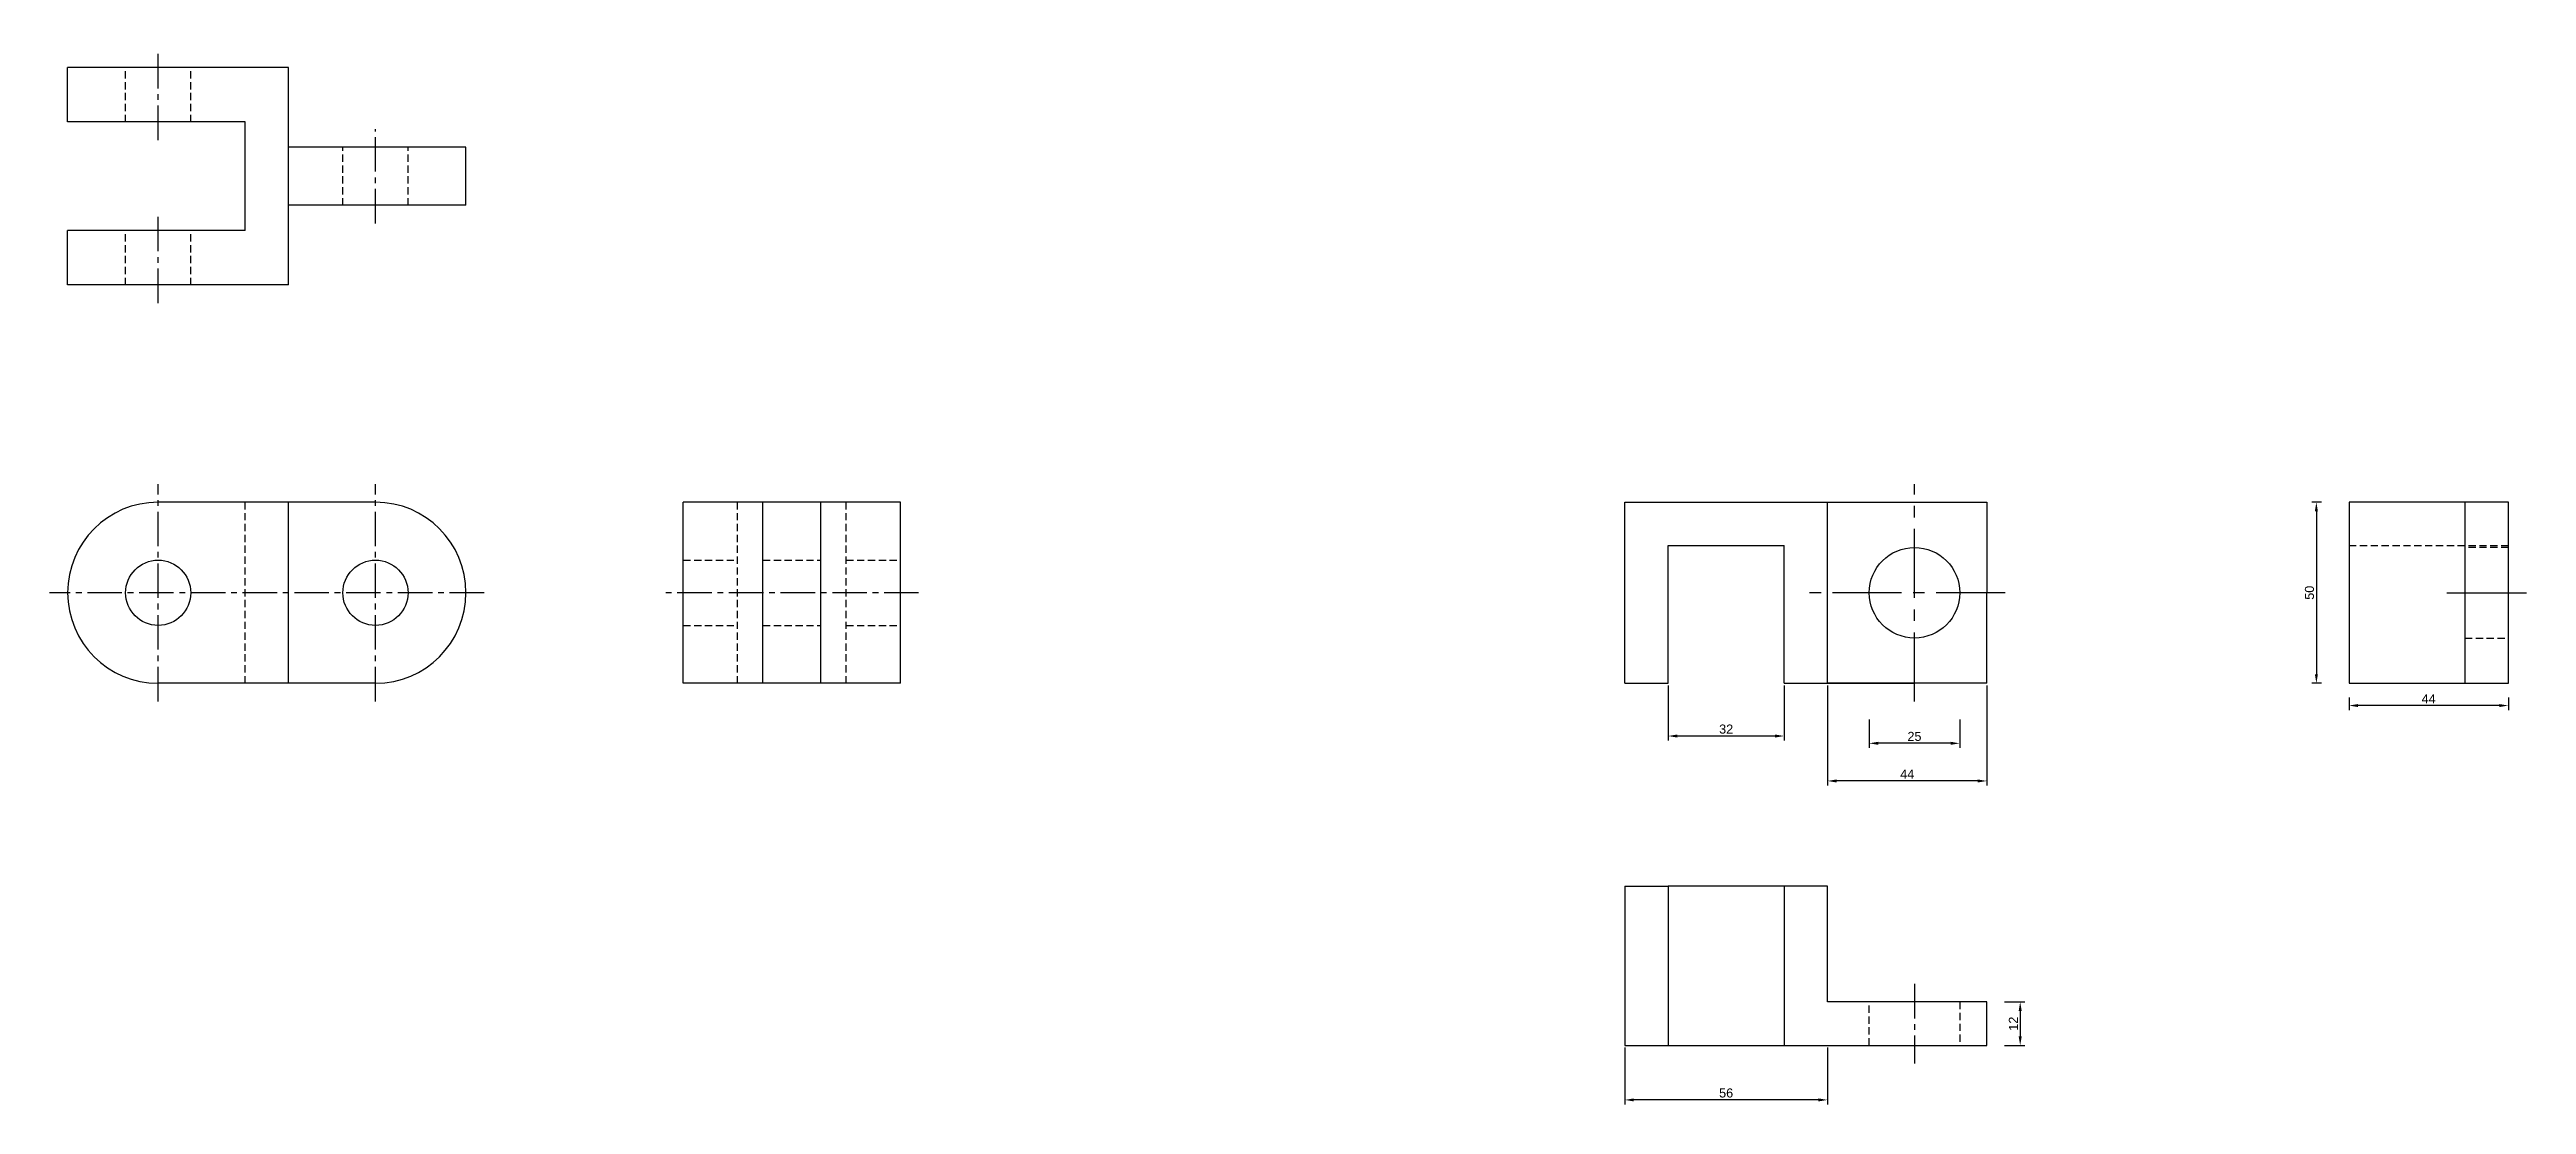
# Model space of a CAD drawing. Header units: millimetres. Extents: x 2033 to 3773, y 1854 to 2319.
# Drawn here: x 3089 to 3773, y 1854 to 2145 of the extents above; entities that cross this region are included whole.
import ezdxf

# ---------------------------------------------------------------- set-up
doc = ezdxf.new("R2010")
doc.units = ezdxf.units.MM
for name, pattern in [('CENTER2', [28.575, 19.05, -3.175, 3.175, -3.175]), ('CENTERX2', [101.6, 63.5, -12.7, 12.7, -12.7]), ('JIS_02_2.0', [3, 2, -1])]:
    doc.linetypes.add(name, pattern=pattern)
doc.styles.get("Standard").update_dxf_attribs({"font": 'arial.ttf'})
doc.dimstyles.new('ISO-25', dxfattribs={"dimtxt": 2.5, "dimasz": 2.5, "dimexe": 1.25, "dimexo": 0.625, "dimtad": 1, "dimtxsty": 'Standard', "dimcen": 2.5, "dimadec": 0, "dimazin": 0, "dimtfac": 1, "dimtmove": 0, "dimatfit": 3, "dimfxl": 1, "dimarcsym": 0})

msp = doc.modelspace()

# ---------------------------------------------------------------- blocks, each defined once
blk = doc.blocks.new('*D9')
at = {"color": 0, "lineweight": -2, "transparency": 16777216}
for p, q in [((3524.31, 1869.44), (3524.31, 1853.76)), ((3580.31, 1869.44), (3580.31, 1853.76)), ((3577.81, 1855.01), (3526.81, 1855.01))]:
    blk.add_line(p, q, dxfattribs=at)
at = {"color": 0, "transparency": 16777216}
for points in [[(3526.81, 1855.42), (3526.81, 1854.59), (3524.31, 1855.01)], [(3577.81, 1855.42), (3577.81, 1854.59), (3580.31, 1855.01)]]:
    blk.add_solid(points, dxfattribs=at)
at = {"layer": 'Defpoints', "color": 0, "transparency": 16777216}
for p in [(3524.31, 1870.06), (3580.31, 1870.06), (3524.31, 1855.01)]:
    blk.add_point(p, dxfattribs=at)
at = {"color": 0, "transparency": 16777216, "insert": (3552.31, 1856.91), "char_height": 2.5, "attachment_point": 5}
blk.add_mtext('56', dxfattribs=at)
blk = doc.blocks.new('*D10')
at = {"color": 0, "lineweight": -2, "transparency": 16777216}
for p, q in [((3536.31, 1969.44), (3536.31, 1954.25)), ((3568.31, 1969.44), (3568.31, 1954.25)), ((3565.81, 1955.5), (3538.81, 1955.5))]:
    blk.add_line(p, q, dxfattribs=at)
at = {"color": 0, "transparency": 16777216}
for points in [[(3538.81, 1955.92), (3538.81, 1955.08), (3536.31, 1955.5)], [(3565.81, 1955.92), (3565.81, 1955.08), (3568.31, 1955.5)]]:
    blk.add_solid(points, dxfattribs=at)
at = {"layer": 'Defpoints', "color": 0, "transparency": 16777216}
for p in [(3536.31, 1970.06), (3568.31, 1970.06), (3536.31, 1955.5)]:
    blk.add_point(p, dxfattribs=at)
at = {"color": 0, "transparency": 16777216, "insert": (3552.31, 1957.4), "char_height": 2.5, "attachment_point": 5}
blk.add_mtext('32', dxfattribs=at)
blk = doc.blocks.new('*D11')
at = {"color": 0, "lineweight": -2, "transparency": 16777216}
for p, q in [((3591.81, 1960.07), (3591.81, 1952.23)), ((3616.81, 1960.07), (3616.81, 1952.23)), ((3614.31, 1953.48), (3594.31, 1953.48))]:
    blk.add_line(p, q, dxfattribs=at)
at = {"color": 0, "transparency": 16777216}
for points in [[(3594.31, 1953.9), (3594.31, 1953.06), (3591.81, 1953.48)], [(3614.31, 1953.9), (3614.31, 1953.06), (3616.81, 1953.48)]]:
    blk.add_solid(points, dxfattribs=at)
at = {"layer": 'Defpoints', "color": 0, "transparency": 16777216}
for p in [(3591.81, 1960.7), (3616.81, 1960.7), (3591.81, 1953.48)]:
    blk.add_point(p, dxfattribs=at)
at = {"color": 0, "transparency": 16777216, "insert": (3604.31, 1955.38), "char_height": 2.5, "attachment_point": 5}
blk.add_mtext('25', dxfattribs=at)
blk = doc.blocks.new('*D13')
at = {"color": 0, "lineweight": -2, "transparency": 16777216}
for p, q in [((3580.31, 1969.44), (3580.31, 1941.84)), ((3624.31, 1969.44), (3624.31, 1941.84)), ((3621.81, 1943.09), (3582.81, 1943.09))]:
    blk.add_line(p, q, dxfattribs=at)
at = {"color": 0, "transparency": 16777216}
for points in [[(3582.81, 1943.5), (3582.81, 1942.67), (3580.31, 1943.09)], [(3621.81, 1943.5), (3621.81, 1942.67), (3624.31, 1943.09)]]:
    blk.add_solid(points, dxfattribs=at)
at = {"layer": 'Defpoints', "color": 0, "transparency": 16777216}
for p in [(3580.31, 1970.06), (3624.31, 1970.06), (3580.31, 1943.09)]:
    blk.add_point(p, dxfattribs=at)
at = {"color": 0, "transparency": 16777216, "insert": (3602.31, 1944.96), "char_height": 2.5, "attachment_point": 5}
blk.add_mtext('44', dxfattribs=at)
blk = doc.blocks.new('*D14')
at = {"color": 0, "lineweight": -2, "transparency": 16777216}
for p, q in [((3716.7, 2020.06), (3714.05, 2020.06)), ((3715.3, 2017.56), (3715.3, 1972.56)), ((3716.7, 1970.06), (3714.05, 1970.06))]:
    blk.add_line(p, q, dxfattribs=at)
at = {"color": 0, "transparency": 16777216}
for points in [[(3714.88, 2017.56), (3715.72, 2017.56), (3715.3, 2020.06)], [(3714.88, 1972.56), (3715.72, 1972.56), (3715.3, 1970.06)]]:
    blk.add_solid(points, dxfattribs=at)
at = {"layer": 'Defpoints', "color": 0, "transparency": 16777216}
for p in [(3717.32, 2020.06), (3715.3, 1970.06), (3717.32, 1970.06)]:
    blk.add_point(p, dxfattribs=at)
at = {"color": 0, "transparency": 16777216, "insert": (3713.4, 1995.06), "char_height": 2.5, "attachment_point": 5, "rotation": 90}
blk.add_mtext('50', dxfattribs=at)
blk = doc.blocks.new('*D15')
at = {"color": 0, "lineweight": -2, "transparency": 16777216}
for p, q in [((3724.31, 1966.17), (3724.31, 1962.66)), ((3765.81, 1963.91), (3726.81, 1963.91)), ((3768.31, 1966.17), (3768.31, 1962.66))]:
    blk.add_line(p, q, dxfattribs=at)
at = {"color": 0, "transparency": 16777216}
for points in [[(3726.81, 1964.33), (3726.81, 1963.49), (3724.31, 1963.91)], [(3765.81, 1964.33), (3765.81, 1963.49), (3768.31, 1963.91)]]:
    blk.add_solid(points, dxfattribs=at)
at = {"layer": 'Defpoints', "color": 0, "transparency": 16777216}
for p in [(3724.31, 1966.8), (3724.31, 1963.91), (3768.31, 1966.8)]:
    blk.add_point(p, dxfattribs=at)
at = {"color": 0, "transparency": 16777216, "insert": (3746.31, 1965.78), "char_height": 2.5, "attachment_point": 5}
blk.add_mtext('44', dxfattribs=at)
blk = doc.blocks.new('*D16')
at = {"color": 0, "lineweight": -2, "transparency": 16777216}
for p, q in [((3629.22, 1882.06), (3634.76, 1882.06)), ((3633.51, 1879.56), (3633.51, 1872.56)), ((3629.22, 1870.06), (3634.76, 1870.06))]:
    blk.add_line(p, q, dxfattribs=at)
at = {"color": 0, "transparency": 16777216}
for points in [[(3633.09, 1879.56), (3633.93, 1879.56), (3633.51, 1882.06)], [(3633.09, 1872.56), (3633.93, 1872.56), (3633.51, 1870.06)]]:
    blk.add_solid(points, dxfattribs=at)
at = {"layer": 'Defpoints', "color": 0, "transparency": 16777216}
for p in [(3628.6, 1882.06), (3628.6, 1870.06), (3633.51, 1870.06)]:
    blk.add_point(p, dxfattribs=at)
at = {"color": 0, "transparency": 16777216, "insert": (3631.63, 1876.06), "char_height": 2.5, "attachment_point": 5, "rotation": 90}
blk.add_mtext('12', dxfattribs=at)

# ---------------------------------------------------------------- dimensions: what is measured, and where the dimension line sits
for base, p1, p2, picture, middle in [((3715.298, 1970.062), (3717.321, 2020.062), (3717.321, 1970.062), '*D14', (3713.397, 1995.062)), ((3633.509, 1870.062), (3628.597, 1882.062), (3628.597, 1870.062), '*D16', (3631.629, 1876.062))]:
    dim = msp.add_linear_dim(base=base, p1=p1, p2=p2, angle=90, dimstyle='ISO-25')
    dim.commit()
    dim.dimension.update_dxf_attribs({"geometry": picture, "text_midpoint": middle})
for base, p1, p2, picture, middle in [((3536.314, 1955.501), (3568.314, 1970.062), (3536.314, 1970.062), '*D10', (3552.314, 1957.404)), ((3580.314, 1943.088), (3624.314, 1970.062), (3580.314, 1970.062), '*D13', (3602.314, 1944.963)), ((3724.314, 1963.909), (3768.314, 1966.795), (3724.314, 1966.795), '*D15', (3746.314, 1965.784)), ((3591.814, 1953.481), (3616.814, 1960.698), (3591.814, 1960.698), '*D11', (3604.314, 1955.382)), ((3524.314, 1855.005), (3580.314, 1870.062), (3524.314, 1870.062), '*D9', (3552.314, 1856.907))]:
    dim = msp.add_linear_dim(base=base, p1=p1, p2=p2, dimstyle='ISO-25')
    dim.commit()
    dim.dimension.update_dxf_attribs({"geometry": picture, "text_midpoint": middle})

# ---------------------------------------------------------------- linework, layer by layer
at = {"linetype": 'CENTER2', "ltscale": 0.5}
for p, q in [((3119.314, 2120.062), (3119.314, 2145.062)), ((3179.314, 2097.062), (3179.314, 2123.062)), ((3119.314, 2075.062), (3119.314, 2100.062)), ((3119.314, 1965.062), (3119.314, 2025.062)), ((3179.314, 1965.062), (3179.314, 2025.062)), ((3209.314, 1995.062), (3089.314, 1995.062)), ((3329.314, 1995.062), (3259.314, 1995.062)), ((3604.314, 1887.062), (3604.314, 1865.062))]:
    msp.add_line(p, q, dxfattribs=at)
for p, q in [((3143.314, 2140.062), (3094.314, 2140.062)), ((3094.314, 2125.062), (3094.314, 2140.062)), ((3155.314, 2140.062), (3143.314, 2140.062)), ((3155.314, 2080.062), (3155.314, 2140.062)), ((3143.314, 2125.062), (3094.314, 2125.062)), ((3143.314, 2095.062), (3143.314, 2125.062)), ((3204.314, 2118.062), (3155.314, 2118.062)), ((3204.314, 2102.062), (3204.314, 2118.062)), ((3204.314, 2102.062), (3155.314, 2102.062)), ((3094.314, 2080.062), (3094.314, 2095.062)), ((3143.314, 2095.062), (3094.314, 2095.062)), ((3155.314, 2080.062), (3094.314, 2080.062)), ((3179.314, 2020.062), (3119.314, 2020.062)), ((3155.314, 1970.062), (3155.314, 2020.062)), ((3324.314, 2020.062), (3264.314, 2020.062)), ((3264.314, 1970.062), (3264.314, 2020.062)), ((3286.314, 1970.062), (3286.314, 2020.062)), ((3302.314, 1970.062), (3302.314, 2020.062)), ((3324.314, 1970.062), (3324.314, 2020.062)), ((3756.314, 2020.062), (3724.314, 2020.062)), ((3724.314, 2020.062), (3724.314, 1970.062)), ((3724.314, 2020.062), (3724.314, 2008.062)), ((3768.314, 2020.062), (3756.314, 2020.062)), ((3768.314, 2020.062), (3756.314, 2020.062)), ((3756.314, 2020.062), (3756.314, 1970.062)), ((3768.314, 1970.062), (3768.314, 2020.062)), ((3624.314, 1970.062), (3624.314, 1995.062)), ((3179.314, 1970.062), (3119.314, 1970.062)), ((3324.314, 1970.062), (3264.314, 1970.062)), ((3580.314, 1970.062), (3604.314, 1970.062)), ((3624.314, 1970.062), (3580.314, 1970.062)), ((3724.314, 1970.062), (3768.314, 1970.062)), ((3524.314, 1914.062), (3524.314, 1870.062)), ((3524.314, 1914.062), (3536.314, 1914.062)), ((3580.314, 1914.062), (3536.314, 1914.062)), ((3536.314, 1914.062), (3536.314, 1870.062)), ((3568.314, 1914.062), (3568.314, 1870.062)), ((3580.314, 1882.062), (3580.314, 1914.062)), ((3624.314, 1882.062), (3580.314, 1882.062)), ((3624.314, 1870.062), (3624.314, 1882.062)), ((3524.314, 1870.062), (3624.314, 1870.062))]:
    msp.add_line(p, q)
at = {"linetype": 'JIS_02_2.0'}
for p, q in [((3110.314, 2125.062), (3110.314, 2140.062)), ((3128.314, 2125.062), (3128.314, 2140.062)), ((3170.314, 2102.062), (3170.314, 2118.062)), ((3188.314, 2102.062), (3188.314, 2118.062)), ((3110.314, 2080.062), (3110.314, 2095.062)), ((3128.314, 2080.062), (3128.314, 2095.062)), ((3143.314, 1970.062), (3143.314, 2020.062)), ((3279.314, 1970.062), (3279.314, 2020.062)), ((3309.314, 1970.062), (3309.314, 2020.062)), ((3724.314, 2008.062), (3768.314, 2008.062)), ((3768.314, 2007.562), (3756.314, 2007.562)), ((3264.314, 2004.062), (3279.314, 2004.062)), ((3286.314, 2004.062), (3302.314, 2004.062)), ((3309.314, 2004.062), (3324.314, 2004.062)), ((3264.314, 1986.062), (3279.314, 1986.062)), ((3286.314, 1986.062), (3302.314, 1986.062)), ((3309.314, 1986.062), (3324.314, 1986.062)), ((3756.314, 1982.562), (3768.314, 1982.562)), ((3591.814, 1870.062), (3591.814, 1882.062)), ((3616.814, 1882.062), (3616.814, 1870.062))]:
    msp.add_line(p, q, dxfattribs=at)
at = {"linetype": 'CENTER2'}
for p, q in [((3604.314, 1965.062), (3604.314, 2025.062)), ((3629.314, 1995.062), (3575.314, 1995.062))]:
    msp.add_line(p, q, dxfattribs=at)
at = {"linetype": 'Continuous'}
for p, q in [((3524.314, 1970.062), (3524.314, 2020.062)), ((3524.314, 2020.062), (3624.314, 2020.062)), ((3580.314, 1995.062), (3580.314, 2020.062)), ((3624.314, 2020.062), (3624.314, 1995.062)), ((3536.314, 1970.062), (3536.314, 2008.062)), ((3536.314, 2008.062), (3568.315, 2008.062)), ((3568.314, 1970.062), (3568.314, 2008.062)), ((3580.314, 1970.062), (3580.314, 1995.062)), ((3524.314, 1970.062), (3536.314, 1970.062)), ((3568.314, 1970.062), (3580.314, 1970.062)), ((3624.314, 1970.062), (3604.314, 1970.062))]:
    msp.add_line(p, q, dxfattribs=at)
at = {"linetype": 'CENTERX2', "ltscale": 0.5}
msp.add_line((3751.314, 1995.062), (3773.314, 1995.062), dxfattribs=at)
for centre, radius in [((3604.314, 1995.062), 12.5), ((3119.314, 1995.062), 9), ((3179.314, 1995.062), 9)]:
    msp.add_circle(centre, radius)
for centre, start, end in [((3119.314, 1995.062), 90, 270), ((3179.314, 1995.062), 270, 90)]:
    msp.add_arc(centre, 25, start, end)

msp.set_redraw_order([(e.dxf.handle, doc.entitydb.next_handle()) for e in msp.query("TEXT MTEXT ATTDEF DIMENSION ARC_DIMENSION")])  # texts and dimensions are drawn at this point

doc.saveas('drawing.dxf')
